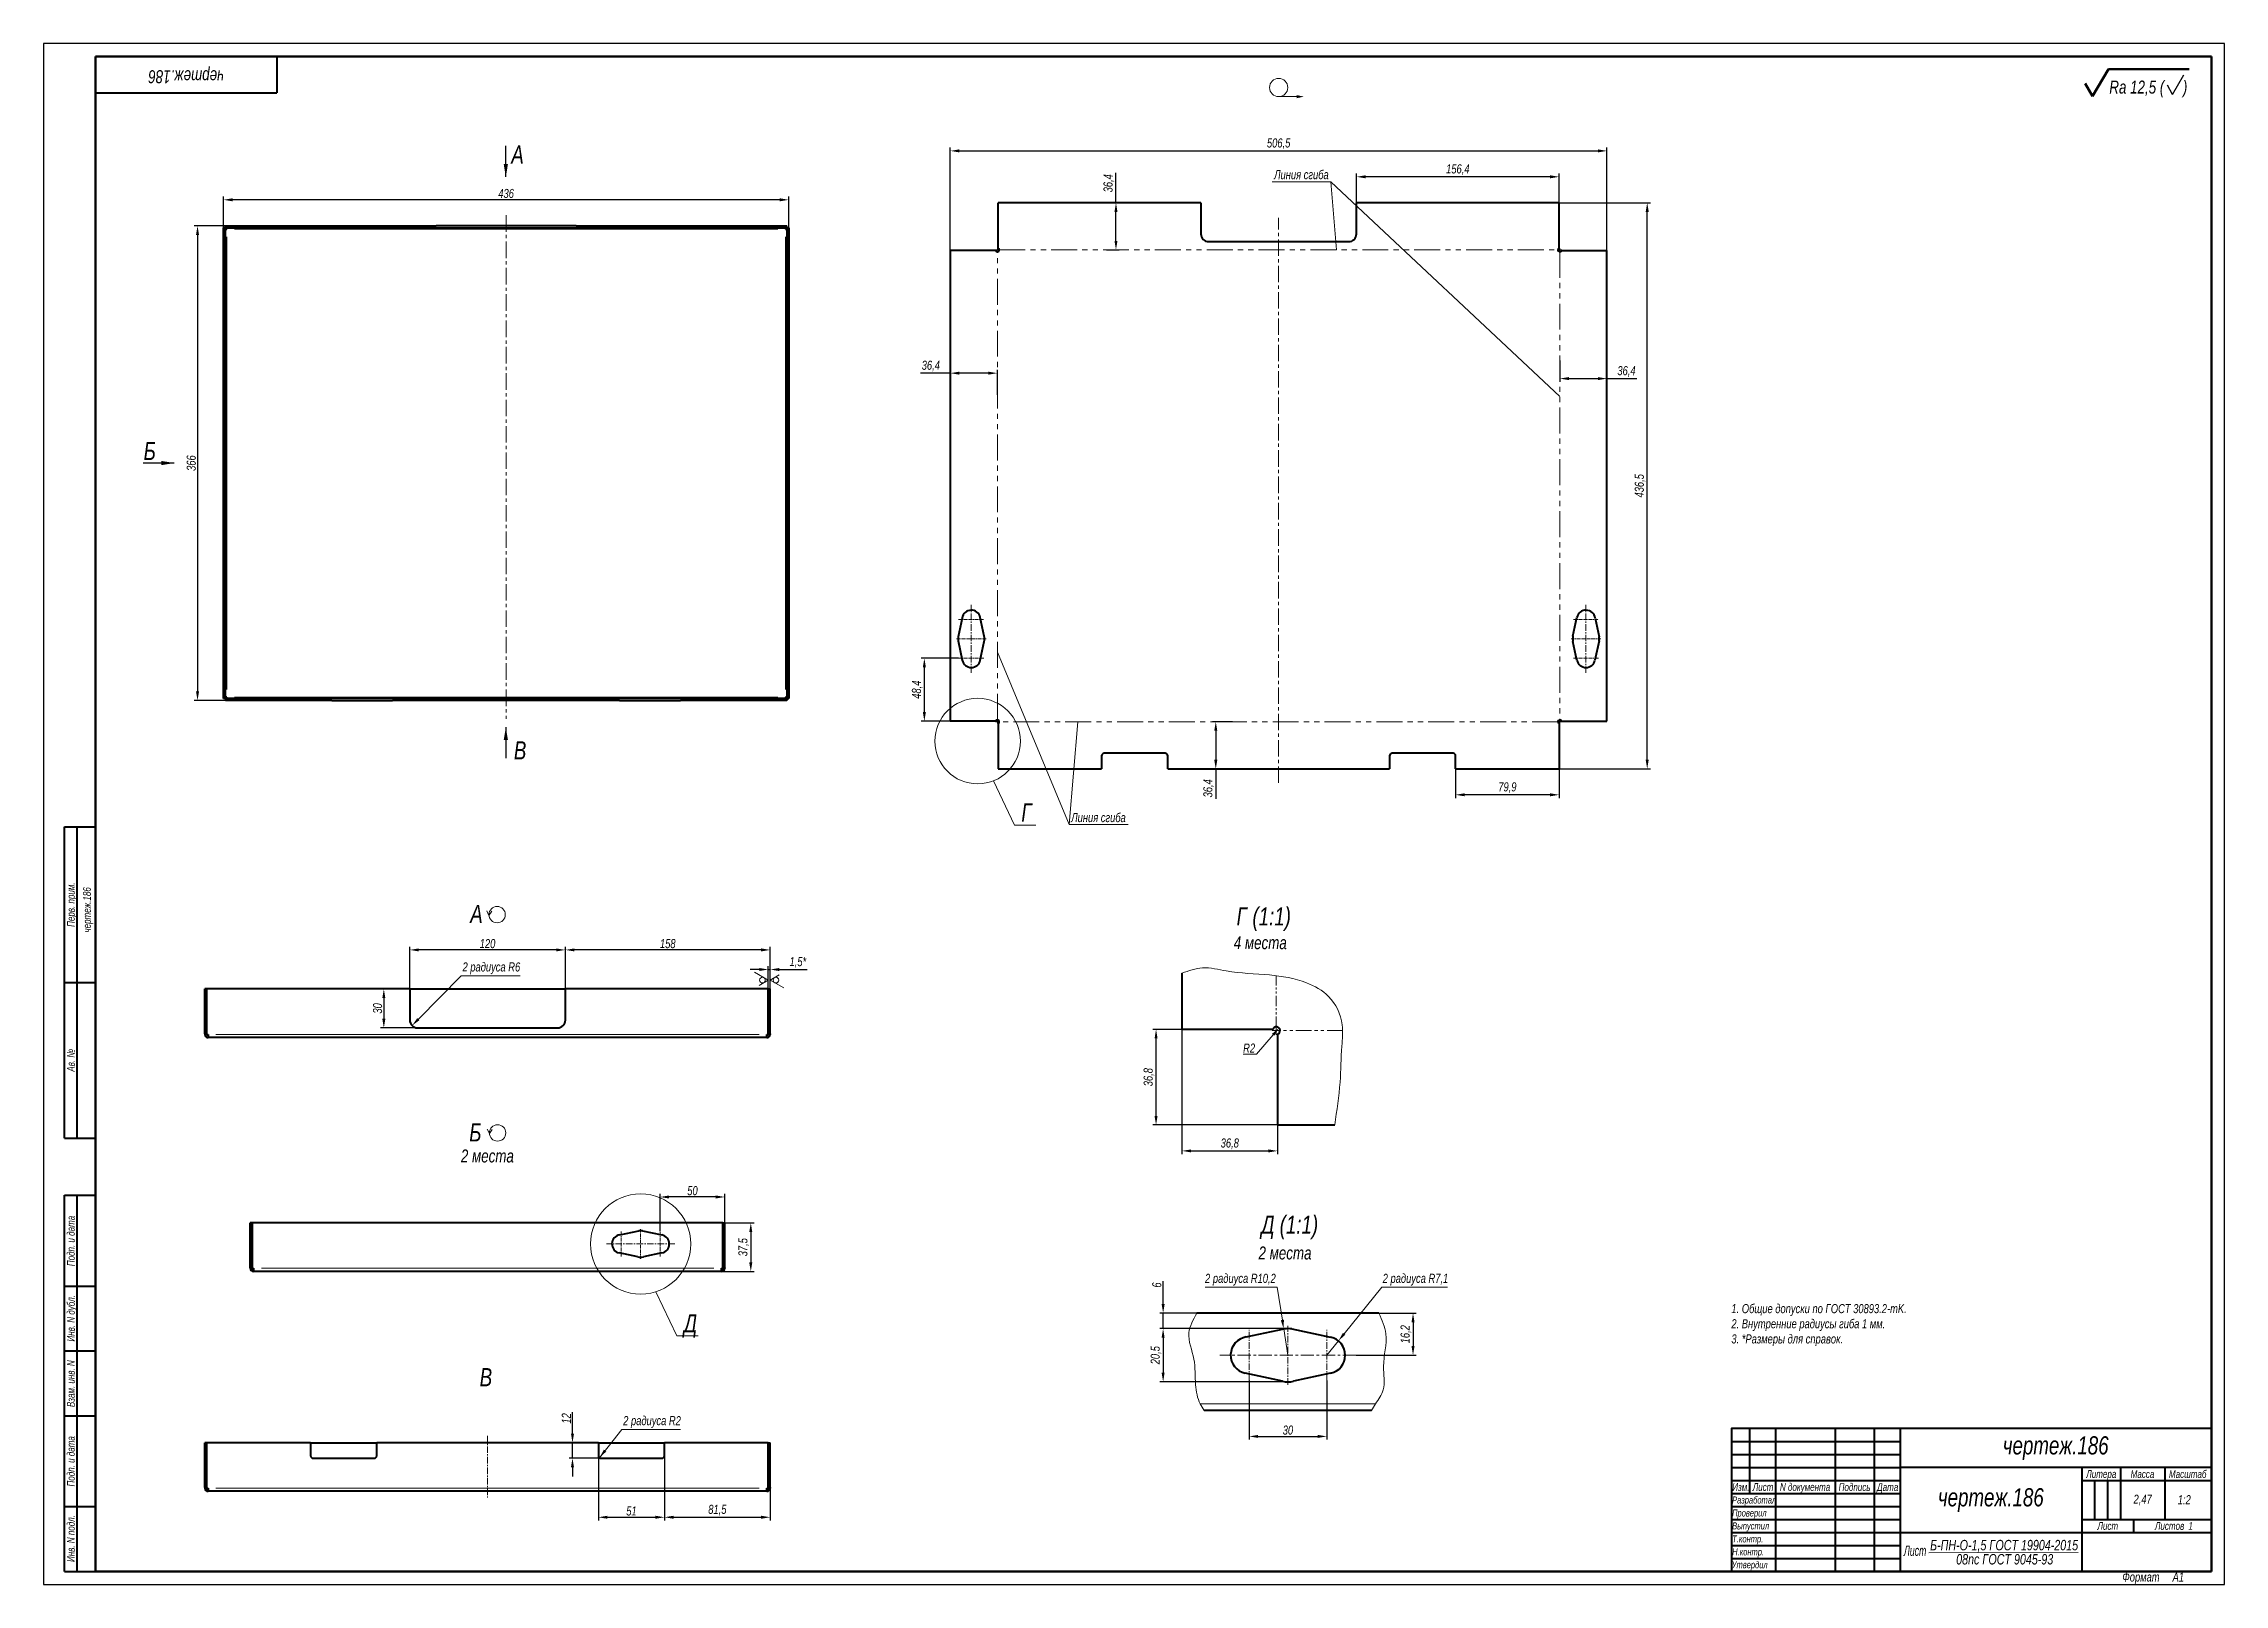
# Model space of a CAD drawing. Header units: millimetres. Extents: x 5086 to 15611, y -29841 to -24235.
# Drawn here: x 14770 to 15611, y -24829 to -24235 of the extents above; entities outside this region: 1.
import ezdxf

# ---------------------------------------------------------------- set-up
doc = ezdxf.new("R2010")
doc.units = ezdxf.units.MM
doc.linetypes.add('LT_04', pattern=[20, 10, -2, 2, -2, 2, -2])
doc.linetypes.add('LT_08', pattern=[10.16, 6.35, -1.27, 1.27, -1.27])
for name, color, linetype, lineweight in [('Layer_01', 3, 'Continuous', 13), ('Layer_02', 3, 'LT_04', 13), ('Layer_03', 7, 'Continuous', 40), ('Layer_05', 7, 'Continuous', 40), ('Layer_08', 1, 'Continuous', 15), ('Layer_09', 6, 'Continuous', 15), ('Layer_11', 6, 'Continuous', 15), ('Layer_13', 1, 'Continuous', 13), ('Layer_17', 7, 'Continuous', 50), ('Layer_18', 7, 'Continuous', 18), ('Layer_19', 7, 'Continuous', 50), ('Layer_20', 8, 'Continuous', 20)]:
    doc.layers.add(name, color=color, linetype=linetype, lineweight=lineweight)
doc.styles.add('Style_01', font='ARIALNI.TTF', dxfattribs={"width": 0.9, "height": 3.5})
doc.dimstyles.new('DimStyle_05', dxfattribs={"dimtxt": 3.5, "dimasz": 3.5, "dimexe": 1.25, "dimexo": 0, "dimtad": 1, "dimlfac": 2, "dimtxsty": 'Style_01', "dimcen": 2.5, "dimazin": 3, "dimtfac": 1, "dimtmove": 0, "dimatfit": 3})
doc.dimstyles.new('DimStyle_13', dxfattribs={"dimtxt": 3.5, "dimasz": 3.5, "dimexe": 1, "dimexo": 0, "dimtad": 1, "dimdec": 0, "dimlfac": 0.5, "dimtxsty": 'Style_01', "dimcen": 2.5, "dimclrd": 256, "dimclre": 256, "dimclrt": 256, "dimazin": 3, "dimtfac": 1, "dimtdec": 0, "dimtmove": 0, "dimatfit": 3, "dimlwd": 13, "dimlwe": 13})

msp = doc.modelspace()

# ---------------------------------------------------------------- texts
at = {"layer": 'Layer_01', "style": 'Style_01'}
for s, height, width, p in [('Rа 12,5 (     )', 5, 0.9, (15566.2094, -24254.1843)), ('А', 7, 0.9, (14949.9503, -24281.1952)), ('Б', 7, 0.9, (14808.1474, -24395.4706)), ('В', 7, 0.9, (14950.9245, -24510.9003)), ('А', 7, 0.9, (14934.1067, -24573.9596)), ('Г (1:1)', 7, 0.9, (15229.6421, -24574.914)), ('4 места', 5, 0.9, (15228.5639, -24584.0403)), ('Б', 7, 0.9, (14933.7214, -24658.19)), ('2 места', 5, 0.9, (14930.5025, -24666.2682)), ('Д (1:1)', 7, 0.9, (15239.1805, -24693.7405)), ('2 места', 5, 0.9, (15238.1023, -24703.6671)), ('В', 7, 0.9, (14937.7412, -24752.5617)), ('1:2', 3.5, 0.9, (15592.6207, -24798.0311)), ('Лист', 4, 0.735, (15486.969, -24817.9554))]:
    msp.add_text(s, height=height, dxfattribs=dict(at, width=width)).set_placement(p)
at = {"layer": 'Layer_01', "linetype": 'Continuous', "lineweight": 25, "style": 'Style_01', "width": 0.9}
msp.add_text('1', height=3, dxfattribs=at).set_placement((15596.7172, -24807.8943))
at = {"layer": 'Layer_01', "insert": (14824.58, -24246.9307), "char_height": 5, "width": 70, "attachment_point": 5, "rotation": 180, "style": 'Style_01'}
msp.add_mtext('чертеж.186', dxfattribs=at)
at = {"layer": 'Layer_01', "style": 'Style_01'}
for s, insert, char_height, width, attachment_point in [('Линия сгиба', (15265.1596, -24287.2387), 3.5, 195.138224, 9), ('Линия сгиба', (15186.9048, -24535.103), 3.5, 195.138224, 9), ('чертеж.186', (15545.54, -24776.399), 7, 120.079998, 5), ('чертеж.186', (15520.5234, -24796.4124), 7, 70.046667, 5), ('2,47', (15579.0624, -24796.4123), 3.5, 17.011333, 5), ('Б-ПН-О-1,5 ГОСТ 19904-2015 ', (15497.1015, -24811.7938), 4, 80.460368, 1), ('08пс ГОСТ 9045-93', (15507.1468, -24817.2487), 4, 80.460368, 1)]:
    msp.add_mtext(s, dxfattribs=dict(at, insert=insert, char_height=char_height, width=width, attachment_point=attachment_point))
at = {"layer": 'Layer_01', "char_height": 7, "attachment_point": 1, "style": 'Style_01'}
for s, insert in [('Г', (15146.6417, -24527.8518)), ('Д', (15016.4928, -24724.7996))]:
    msp.add_mtext(s, dxfattribs=dict(at, insert=insert))
at = {"layer": 'Layer_01', "insert": (14786.757, -24568.8935), "char_height": 3, "attachment_point": 5, "rotation": 90, "style": 'Style_01'}
msp.add_mtext('чертеж.186', dxfattribs=at)
at = {"layer": 'Layer_01', "insert": (15420.4567, -24737.0937), "char_height": 3.5, "attachment_point": 7, "style": 'Style_01'}
msp.add_mtext_dynamic_manual_height_columns('1. Общие допуски по ГОСТ 30893.2-mK.\\P2. Внутренние радиусы гиба 1 мм.\\P3. *Размеры для справок.', width=195.138224, gutter_width=17.5, heights=[-16.3174], dxfattribs=at)
at = {"layer": 'Layer_13', "ltscale": 0.5, "char_height": 3.5, "attachment_point": 5, "style": 'Style_01'}
for s, insert in [('2 радиуса R6', (14942.2563, -24591.409)), ('R2', (15234.472, -24622.1836)), ('2 радиуса R2', (15004.2115, -24766.3342))]:
    msp.add_mtext(s, dxfattribs=dict(at, insert=insert))

# ---------------------------------------------------------------- blocks, each defined once
blk = doc.blocks.new('Block_147')
at = {"layer": 'Layer_05', "linetype": 'Continuous'}
for p, q in [((6588.29, -24198.89), (6588.29, -24212.89)), ((6518.29, -24212.89), (6588.29, -24212.89)), ((6506.29, -24615.89), (6506.29, -24495.89)), ((6506.29, -24495.89), (6518.29, -24495.89)), ((6511.29, -24615.89), (6511.29, -24495.89)), ((6506.29, -24555.89), (6518.29, -24555.89)), ((6506.29, -24615.89), (6518.29, -24615.89)), ((6506.29, -24782.89), (6506.29, -24637.89)), ((6506.29, -24637.89), (6518.29, -24637.89)), ((6511.29, -24782.89), (6511.29, -24637.89)), ((6506.29, -24672.89), (6518.29, -24672.89)), ((6506.29, -24697.89), (6518.29, -24697.89)), ((6506.29, -24722.89), (6518.29, -24722.89)), ((7149.17, -24732.85), (7214.21, -24732.85)), ((7149.17, -24737.86), (7214.21, -24737.86)), ((7149.17, -24742.86), (7214.21, -24742.86)), ((7289.26, -24747.86), (7289.26, -24762.87)), ((7294.27, -24747.86), (7294.27, -24762.87)), ((6506.29, -24757.89), (6518.29, -24757.89)), ((7149.17, -24757.87), (7214.21, -24757.87)), ((7149.17, -24762.87), (7214.21, -24762.87)), ((7149.17, -24767.88), (7214.21, -24767.88)), ((7149.17, -24772.88), (7214.21, -24772.88)), ((6506.29, -24782.89), (6518.29, -24782.89)), ((7149.17, -24777.88), (7214.21, -24777.88))]:
    blk.add_line(p, q, dxfattribs=at)
for points in [[(7334.29, -24727.85), (7149.17, -24727.85), (7149.17, -24782.89)], [(7156.17, -24727.85), (7156.17, -24752.87)], [(7166.18, -24727.85), (7166.18, -24782.89)], [(7189.2, -24727.85), (7189.2, -24782.89)], [(7204.21, -24727.85), (7204.21, -24782.89)], [(7214.21, -24727.85), (7214.21, -24782.89)], [(7149.17, -24747.86), (7214.21, -24747.86)], [(7334.29, -24742.86), (7214.21, -24742.86)], [(7284.26, -24742.86), (7284.26, -24782.89)], [(7284.26, -24747.86), (7334.29, -24747.86)], [(7299.27, -24742.86), (7299.27, -24762.87)], [(7316.28, -24742.86), (7316.28, -24762.87)], [(7316.28, -24742.86), (7316.28, -24762.87)], [(7149.17, -24752.87), (7214.21, -24752.87)], [(7284.26, -24762.87), (7334.29, -24762.87)], [(7304.27, -24762.87), (7304.27, -24767.88)], [(7214.21, -24767.88), (7334.29, -24767.88)]]:
    blk.add_lwpolyline(points, dxfattribs=at)
at = {"layer": 'Layer_17', "lineweight": 25}
for p, q in [((6498.29, -24193.89), (6498.29, -24787.89)), ((7339.29, -24193.89), (6498.29, -24193.89)), ((7339.29, -24787.89), (7339.29, -24193.89)), ((6498.29, -24787.89), (7339.29, -24787.89))]:
    blk.add_line(p, q, dxfattribs=at)
at = {"layer": 'Layer_17'}
for p, q in [((6518.29, -24198.89), (6518.29, -24782.89)), ((7334.29, -24198.89), (6518.29, -24198.89)), ((7334.29, -24782.89), (7334.29, -24198.89)), ((6518.29, -24782.89), (7334.29, -24782.89))]:
    blk.add_line(p, q, dxfattribs=at)
at = {"layer": 'Layer_05', "linetype": 'Continuous', "lineweight": 25, "style": 'Style_01', "width": 0.9}
for s, p in [('Перв. прим.', (6510.29, -24534.41)), ('Ав. №', (6510.29, -24590.22)), ('Подп. и дата', (6510.29, -24665.21)), ('Инв. N дубл.', (6510.3, -24694.27)), ('Взам. инв. N', (6510.29, -24719.53)), ('Подп. и дата', (6510.29, -24750.15)), ('Инв. N подл.', (6510.29, -24779.26))]:
    blk.add_text(s, height=3, rotation=90, dxfattribs=at).set_placement(p)
at = {"layer": 'Layer_05', "linetype": 'Continuous', "style": 'Style_01', "width": 0.9}
for s, height, p in [('Изм.', 3, (7149.52, -24751.86)), ('Лист', 3, (7157.4, -24751.85)), ('N документа', 3, (7167.9, -24751.85)), ('Подпись', 3, (7190.55, -24751.87)), ('Дата', 3, (7205.34, -24751.87)), ('Литера', 3, (7286.03, -24746.83)), ('Масса', 3, (7303.16, -24746.86)), ('Масштаб', 3, (7317.93, -24746.86)), ('Разработал', 2.7, (7149.44, -24756.71)), ('Проверил', 2.7, (7149.45, -24761.71)), ('Выпустил', 2.7, (7149.46, -24766.7)), ('Лист ', 3, (7290.35, -24766.85)), ('Листов ', 3, (7312.51, -24766.85)), ('Н.контр.', 2.7, (7149.48, -24776.72)), ('Т.контр.', 2.7, (7149.48, -24771.71)), ('Утвердил', 2.7, (7149.31, -24781.66))]:
    blk.add_text(s, height=height, dxfattribs=at).set_placement(p)
at = {"layer": 'Layer_05', "linetype": 'Continuous', "insert": (7299.94, -24783.29), "char_height": 3.5, "width": 32.9515, "attachment_point": 1, "style": 'Style_01'}
blk.add_mtext('Формат     А1', dxfattribs=at)
blk = doc.blocks.new('*D691')
at = {"layer": 'Defpoints', "color": 0, "ltscale": 0.5, "transparency": 16777216}
for p in [(14842.49, -24305.15), (14828.94, -24488.15), (14842.42, -24488.15)]:
    blk.add_point(p, dxfattribs=at)
at = {"layer": 'Layer_13', "color": 0, "lineweight": -2, "ltscale": 0.5, "transparency": 16777216}
for p, q in [((14842.49, -24305.15), (14827.69, -24305.15)), ((14828.94, -24308.65), (14828.94, -24484.65)), ((14842.42, -24488.15), (14827.69, -24488.15))]:
    blk.add_line(p, q, dxfattribs=at)
at = {"layer": 'Layer_13', "color": 0, "ltscale": 0.5, "transparency": 16777216}
for points in [[(14828.35, -24308.65), (14829.52, -24308.65), (14828.94, -24305.15)], [(14828.35, -24484.65), (14829.52, -24484.65), (14828.94, -24488.15)]]:
    blk.add_solid(points, dxfattribs=at)
at = {"layer": 'Layer_13', "color": 0, "ltscale": 0.5, "transparency": 16777216, "insert": (14826.52, -24396.65), "char_height": 3.5, "attachment_point": 5, "rotation": 90, "style": 'Style_01'}
blk.add_mtext('366', dxfattribs=at)
blk = doc.blocks.new('*D692')
at = {"layer": 'Defpoints', "color": 0, "ltscale": 0.5, "transparency": 16777216}
for p in [(14838.94, -24295.15), (14838.94, -24311.69), (15056.94, -24309.77)]:
    blk.add_point(p, dxfattribs=at)
at = {"layer": 'Layer_13', "color": 0, "lineweight": -2, "ltscale": 0.5, "transparency": 16777216}
for p, q in [((14838.94, -24311.69), (14838.94, -24293.9)), ((15053.44, -24295.15), (14842.44, -24295.15)), ((15056.94, -24309.77), (15056.94, -24293.9))]:
    blk.add_line(p, q, dxfattribs=at)
at = {"layer": 'Layer_13', "color": 0, "ltscale": 0.5, "transparency": 16777216}
for points in [[(14842.44, -24294.56), (14842.44, -24295.73), (14838.94, -24295.15)], [(15053.44, -24294.56), (15053.44, -24295.73), (15056.94, -24295.15)]]:
    blk.add_solid(points, dxfattribs=at)
at = {"layer": 'Layer_13', "color": 0, "ltscale": 0.5, "transparency": 16777216, "insert": (14947.94, -24292.73), "char_height": 3.5, "attachment_point": 5, "style": 'Style_01'}
blk.add_mtext('436', dxfattribs=at)
blk = doc.blocks.new('*D693')
at = {"layer": 'Defpoints', "color": 0, "ltscale": 0.5, "transparency": 16777216}
for p in [(15208.59, -24614.97), (15245.44, -24651.82), (15245.44, -24661.82)]:
    blk.add_point(p, dxfattribs=at)
at = {"layer": 'Layer_13', "color": 0, "lineweight": -2, "ltscale": 0.5, "transparency": 16777216}
for p, q in [((15208.59, -24614.97), (15208.59, -24663.07)), ((15245.44, -24651.82), (15245.44, -24663.07)), ((15212.09, -24661.82), (15241.94, -24661.82))]:
    blk.add_line(p, q, dxfattribs=at)
at = {"layer": 'Layer_13', "color": 0, "ltscale": 0.5, "transparency": 16777216}
for points in [[(15212.09, -24661.24), (15212.09, -24662.4), (15208.59, -24661.82)], [(15241.94, -24661.24), (15241.94, -24662.4), (15245.44, -24661.82)]]:
    blk.add_solid(points, dxfattribs=at)
at = {"layer": 'Layer_13', "color": 0, "ltscale": 0.5, "transparency": 16777216, "insert": (15227.02, -24659.08), "char_height": 3.5, "attachment_point": 5, "style": 'Style_01'}
blk.add_mtext('36,8', dxfattribs=at)
blk = doc.blocks.new('*D694')
at = {"layer": 'Defpoints', "color": 0, "ltscale": 0.5, "transparency": 16777216}
for p in [(15198.59, -24614.97), (15208.59, -24614.97), (15245.44, -24651.82)]:
    blk.add_point(p, dxfattribs=at)
at = {"layer": 'Layer_13', "color": 0, "lineweight": -2, "ltscale": 0.5, "transparency": 16777216}
for p, q in [((15208.59, -24614.97), (15197.34, -24614.97)), ((15198.59, -24648.32), (15198.59, -24618.47)), ((15245.44, -24651.82), (15197.34, -24651.82))]:
    blk.add_line(p, q, dxfattribs=at)
at = {"layer": 'Layer_13', "color": 0, "ltscale": 0.5, "transparency": 16777216}
for points in [[(15198.01, -24618.47), (15199.17, -24618.47), (15198.59, -24614.97)], [(15198.01, -24648.32), (15199.17, -24648.32), (15198.59, -24651.82)]]:
    blk.add_solid(points, dxfattribs=at)
at = {"layer": 'Layer_13', "color": 0, "ltscale": 0.5, "transparency": 16777216, "insert": (15195.86, -24633.39), "char_height": 3.5, "attachment_point": 5, "rotation": 90, "style": 'Style_01'}
blk.add_mtext('36,8', dxfattribs=at)
blk = doc.blocks.new('*D695')
at = {"layer": 'Defpoints', "color": 0, "ltscale": 0.5, "transparency": 16777216}
for p in [(15314.68, -24296.28), (15388, -24296.28), (15326.48, -24514.53)]:
    blk.add_point(p, dxfattribs=at)
at = {"layer": 'Layer_13', "color": 0, "lineweight": -2, "ltscale": 0.5, "transparency": 16777216}
for p, q in [((15314.68, -24296.28), (15389.25, -24296.28)), ((15388, -24511.03), (15388, -24299.78)), ((15326.48, -24514.53), (15389.25, -24514.53))]:
    blk.add_line(p, q, dxfattribs=at)
at = {"layer": 'Layer_13', "color": 0, "ltscale": 0.5, "transparency": 16777216}
for points in [[(15387.41, -24299.78), (15388.58, -24299.78), (15388, -24296.28)], [(15387.41, -24511.03), (15388.58, -24511.03), (15388, -24514.53)]]:
    blk.add_solid(points, dxfattribs=at)
at = {"layer": 'Layer_13', "color": 0, "ltscale": 0.5, "transparency": 16777216, "insert": (15385.26, -24405.4), "char_height": 3.5, "attachment_point": 5, "rotation": 90, "style": 'Style_01'}
blk.add_mtext('436,5', dxfattribs=at)
blk = doc.blocks.new('*D696')
at = {"layer": 'Defpoints', "color": 0, "ltscale": 0.5, "transparency": 16777216}
for p in [(15372.48, -24276.28), (15372.48, -24379.07), (15119.23, -24381.17)]:
    blk.add_point(p, dxfattribs=at)
at = {"layer": 'Layer_13', "color": 0, "lineweight": -2, "ltscale": 0.5, "transparency": 16777216}
for p, q in [((15119.23, -24381.17), (15119.23, -24275.03)), ((15122.73, -24276.28), (15368.98, -24276.28)), ((15372.48, -24379.07), (15372.48, -24275.03))]:
    blk.add_line(p, q, dxfattribs=at)
at = {"layer": 'Layer_13', "color": 0, "ltscale": 0.5, "transparency": 16777216}
for points in [[(15122.73, -24275.69), (15122.73, -24276.86), (15119.23, -24276.28)], [(15368.98, -24275.69), (15368.98, -24276.86), (15372.48, -24276.28)]]:
    blk.add_solid(points, dxfattribs=at)
at = {"layer": 'Layer_13', "color": 0, "ltscale": 0.5, "transparency": 16777216, "insert": (15245.86, -24273.54), "char_height": 3.5, "attachment_point": 5, "style": 'Style_01'}
blk.add_mtext('506,5', dxfattribs=at)
blk = doc.blocks.new('*D697')
at = {"layer": 'Defpoints', "color": 0, "ltscale": 0.5, "transparency": 16777216}
for p in [(15109.23, -24471.9), (15122.45, -24471.9), (15127.98, -24496.1)]:
    blk.add_point(p, dxfattribs=at)
at = {"layer": 'Layer_13', "color": 0, "lineweight": -2, "ltscale": 0.5, "transparency": 16777216}
for p, q in [((15122.45, -24471.9), (15107.98, -24471.9)), ((15109.23, -24492.6), (15109.23, -24475.4)), ((15127.98, -24496.1), (15107.98, -24496.1))]:
    blk.add_line(p, q, dxfattribs=at)
at = {"layer": 'Layer_13', "color": 0, "ltscale": 0.5, "transparency": 16777216}
for points in [[(15108.65, -24475.4), (15109.82, -24475.4), (15109.23, -24471.9)], [(15108.65, -24492.6), (15109.82, -24492.6), (15109.23, -24496.1)]]:
    blk.add_solid(points, dxfattribs=at)
at = {"layer": 'Layer_13', "color": 0, "ltscale": 0.5, "transparency": 16777216, "insert": (15106.5, -24484), "char_height": 3.5, "attachment_point": 5, "rotation": 90, "style": 'Style_01'}
blk.add_mtext('48,4', dxfattribs=at)
blk = doc.blocks.new('*D698')
at = {"layer": 'Defpoints', "color": 0, "ltscale": 0.5, "transparency": 16777216}
for p in [(15314.11, -24514.53), (15354.06, -24514.53), (15314.11, -24524.53)]:
    blk.add_point(p, dxfattribs=at)
at = {"layer": 'Layer_13', "color": 0, "lineweight": -2, "ltscale": 0.5, "transparency": 16777216}
for p, q in [((15314.11, -24514.53), (15314.11, -24525.78)), ((15354.06, -24514.53), (15354.06, -24525.78)), ((15350.56, -24524.53), (15317.61, -24524.53))]:
    blk.add_line(p, q, dxfattribs=at)
at = {"layer": 'Layer_13', "color": 0, "ltscale": 0.5, "transparency": 16777216}
for points in [[(15317.61, -24523.94), (15317.61, -24525.11), (15314.11, -24524.53)], [(15350.56, -24523.94), (15350.56, -24525.11), (15354.06, -24524.53)]]:
    blk.add_solid(points, dxfattribs=at)
at = {"layer": 'Layer_13', "color": 0, "ltscale": 0.5, "transparency": 16777216, "insert": (15334.08, -24521.79), "char_height": 3.5, "attachment_point": 5, "style": 'Style_01'}
blk.add_mtext('79,9', dxfattribs=at)
blk = doc.blocks.new('*D699')
at = {"layer": 'Defpoints', "color": 0, "ltscale": 0.5, "transparency": 16777216}
for p in [(15275.86, -24286.28), (15275.86, -24302.28), (15354.06, -24305.03)]:
    blk.add_point(p, dxfattribs=at)
at = {"layer": 'Layer_13', "color": 0, "lineweight": -2, "ltscale": 0.5, "transparency": 16777216}
for p, q in [((15275.86, -24302.28), (15275.86, -24285.03)), ((15350.56, -24286.28), (15279.36, -24286.28)), ((15354.06, -24305.03), (15354.06, -24285.03))]:
    blk.add_line(p, q, dxfattribs=at)
at = {"layer": 'Layer_13', "color": 0, "ltscale": 0.5, "transparency": 16777216}
for points in [[(15279.36, -24285.69), (15279.36, -24286.86), (15275.86, -24286.28)], [(15350.56, -24285.69), (15350.56, -24286.86), (15354.06, -24286.28)]]:
    blk.add_solid(points, dxfattribs=at)
at = {"layer": 'Layer_13', "color": 0, "ltscale": 0.5, "transparency": 16777216, "insert": (15314.96, -24283.54), "char_height": 3.5, "attachment_point": 5, "style": 'Style_01'}
blk.add_mtext('156,4', dxfattribs=at)
blk = doc.blocks.new('*D700')
at = {"layer": 'Defpoints', "color": 0, "ltscale": 0.5, "transparency": 16777216}
for p in [(15119.23, -24361.98), (15137.42, -24370.38), (15119.23, -24403.8)]:
    blk.add_point(p, dxfattribs=at)
at = {"layer": 'Layer_13', "color": 0, "lineweight": -2, "ltscale": 0.5, "transparency": 16777216}
for p, q in [((15119.23, -24361.98), (15107.7, -24361.98)), ((15119.23, -24403.8), (15119.23, -24360.73)), ((15133.92, -24361.98), (15122.73, -24361.98)), ((15137.42, -24370.38), (15137.42, -24360.73))]:
    blk.add_line(p, q, dxfattribs=at)
at = {"layer": 'Layer_13', "color": 0, "ltscale": 0.5, "transparency": 16777216}
for points in [[(15122.73, -24361.39), (15122.73, -24362.56), (15119.23, -24361.98)], [(15133.92, -24361.39), (15133.92, -24362.56), (15137.42, -24361.98)]]:
    blk.add_solid(points, dxfattribs=at)
at = {"layer": 'Layer_13', "color": 0, "ltscale": 0.5, "transparency": 16777216, "insert": (15111.72, -24359.24), "char_height": 3.5, "attachment_point": 5, "style": 'Style_01'}
blk.add_mtext('36,4', dxfattribs=at)
blk = doc.blocks.new('*D701')
at = {"layer": 'Defpoints', "color": 0, "ltscale": 0.5, "transparency": 16777216}
for p in [(15354.29, -24357.15), (15372.48, -24356.81), (15354.29, -24364.07)]:
    blk.add_point(p, dxfattribs=at)
at = {"layer": 'Layer_13', "color": 0, "lineweight": -2, "ltscale": 0.5, "transparency": 16777216}
for p, q in [((15354.29, -24357.15), (15354.29, -24365.32)), ((15372.48, -24356.81), (15372.48, -24365.32)), ((15357.79, -24364.07), (15368.98, -24364.07)), ((15372.48, -24364.07), (15384.01, -24364.07))]:
    blk.add_line(p, q, dxfattribs=at)
at = {"layer": 'Layer_13', "color": 0, "ltscale": 0.5, "transparency": 16777216}
for points in [[(15357.79, -24363.49), (15357.79, -24364.65), (15354.29, -24364.07)], [(15368.98, -24363.49), (15368.98, -24364.65), (15372.48, -24364.07)]]:
    blk.add_solid(points, dxfattribs=at)
at = {"layer": 'Layer_13', "color": 0, "ltscale": 0.5, "transparency": 16777216, "insert": (15380, -24361.33), "char_height": 3.5, "attachment_point": 5, "style": 'Style_01'}
blk.add_mtext('36,4', dxfattribs=at)
blk = doc.blocks.new('*D702')
at = {"layer": 'Defpoints', "color": 0, "ltscale": 0.5, "transparency": 16777216}
for p in [(15228.1, -24496.34), (15221.62, -24514.53), (15254.33, -24514.53)]:
    blk.add_point(p, dxfattribs=at)
at = {"layer": 'Layer_13', "color": 0, "lineweight": -2, "ltscale": 0.5, "transparency": 16777216}
for p, q in [((15228.1, -24496.34), (15220.37, -24496.34)), ((15221.62, -24499.84), (15221.62, -24511.03)), ((15254.33, -24514.53), (15220.37, -24514.53)), ((15221.62, -24514.53), (15221.62, -24526.05))]:
    blk.add_line(p, q, dxfattribs=at)
at = {"layer": 'Layer_13', "color": 0, "ltscale": 0.5, "transparency": 16777216}
for points in [[(15221.03, -24499.84), (15222.2, -24499.84), (15221.62, -24496.34)], [(15221.03, -24511.03), (15222.2, -24511.03), (15221.62, -24514.53)]]:
    blk.add_solid(points, dxfattribs=at)
at = {"layer": 'Layer_13', "color": 0, "ltscale": 0.5, "transparency": 16777216, "insert": (15218.88, -24522.04), "char_height": 3.5, "attachment_point": 5, "rotation": 90, "style": 'Style_01'}
blk.add_mtext('36,4', dxfattribs=at)
blk = doc.blocks.new('*D703')
at = {"layer": 'Defpoints', "color": 0, "ltscale": 0.5, "transparency": 16777216}
for p in [(15171.48, -24296.28), (15179.5, -24314.46), (15183.13, -24314.46)]:
    blk.add_point(p, dxfattribs=at)
at = {"layer": 'Layer_13', "color": 0, "lineweight": -2, "ltscale": 0.5, "transparency": 16777216}
for p, q in [((15183.13, -24296.28), (15183.13, -24284.75)), ((15171.48, -24296.28), (15184.38, -24296.28)), ((15183.13, -24310.96), (15183.13, -24299.78)), ((15179.5, -24314.46), (15184.38, -24314.46))]:
    blk.add_line(p, q, dxfattribs=at)
at = {"layer": 'Layer_13', "color": 0, "ltscale": 0.5, "transparency": 16777216}
for points in [[(15182.54, -24299.78), (15183.71, -24299.78), (15183.13, -24296.28)], [(15182.54, -24310.96), (15183.71, -24310.96), (15183.13, -24314.46)]]:
    blk.add_solid(points, dxfattribs=at)
at = {"layer": 'Layer_13', "color": 0, "ltscale": 0.5, "transparency": 16777216, "insert": (15180.39, -24288.76), "char_height": 3.5, "attachment_point": 5, "rotation": 90, "style": 'Style_01'}
blk.add_mtext('36,4', dxfattribs=at)
blk = doc.blocks.new('*D704')
at = {"layer": 'Defpoints', "color": 0, "ltscale": 0.5, "transparency": 16777216}
for p in [(15007.3, -24679.58), (15032.3, -24690.85), (15007.3, -24692.79)]:
    blk.add_point(p, dxfattribs=at)
at = {"layer": 'Layer_13', "color": 0, "lineweight": -2, "ltscale": 0.5, "transparency": 16777216}
for p, q in [((15007.3, -24692.79), (15007.3, -24678.33)), ((15028.8, -24679.58), (15010.8, -24679.58)), ((15032.3, -24690.85), (15032.3, -24678.33))]:
    blk.add_line(p, q, dxfattribs=at)
at = {"layer": 'Layer_13', "color": 0, "ltscale": 0.5, "transparency": 16777216}
for points in [[(15010.8, -24679), (15010.8, -24680.17), (15007.3, -24679.58)], [(15028.8, -24679), (15028.8, -24680.17), (15032.3, -24679.58)]]:
    blk.add_solid(points, dxfattribs=at)
at = {"layer": 'Layer_13', "color": 0, "ltscale": 0.5, "transparency": 16777216, "insert": (15019.8, -24677.17), "char_height": 3.5, "attachment_point": 5, "style": 'Style_01'}
blk.add_mtext('50', dxfattribs=at)
blk = doc.blocks.new('*D705')
at = {"layer": 'Defpoints', "color": 0, "ltscale": 0.5, "transparency": 16777216}
for p in [(15028.93, -24689.58), (15029.28, -24708.33), (15042.3, -24708.33)]:
    blk.add_point(p, dxfattribs=at)
at = {"layer": 'Layer_13', "color": 0, "lineweight": -2, "ltscale": 0.5, "transparency": 16777216}
for p, q in [((15028.93, -24689.58), (15043.55, -24689.58)), ((15042.3, -24693.08), (15042.3, -24704.83)), ((15029.28, -24708.33), (15043.55, -24708.33))]:
    blk.add_line(p, q, dxfattribs=at)
at = {"layer": 'Layer_13', "color": 0, "ltscale": 0.5, "transparency": 16777216}
for points in [[(15041.71, -24693.08), (15042.88, -24693.08), (15042.3, -24689.58)], [(15041.71, -24704.83), (15042.88, -24704.83), (15042.3, -24708.33)]]:
    blk.add_solid(points, dxfattribs=at)
at = {"layer": 'Layer_13', "color": 0, "ltscale": 0.5, "transparency": 16777216, "insert": (15039.56, -24698.96), "char_height": 3.5, "attachment_point": 5, "rotation": 90, "style": 'Style_01'}
blk.add_mtext('37,5', dxfattribs=at)
blk = doc.blocks.new('*D706')
at = {"layer": 'Defpoints', "color": 0, "ltscale": 0.5, "transparency": 16777216}
for p in [(15234.44, -24750.34), (15264.44, -24750.32), (15264.44, -24771.89)]:
    blk.add_point(p, dxfattribs=at)
at = {"layer": 'Layer_13', "color": 0, "lineweight": -2, "ltscale": 0.5, "transparency": 16777216}
for p, q in [((15234.44, -24750.34), (15234.44, -24773.14)), ((15264.44, -24750.32), (15264.44, -24773.14)), ((15237.94, -24771.89), (15260.94, -24771.89))]:
    blk.add_line(p, q, dxfattribs=at)
at = {"layer": 'Layer_13', "color": 0, "ltscale": 0.5, "transparency": 16777216}
for points in [[(15237.94, -24771.31), (15237.94, -24772.47), (15234.44, -24771.89)], [(15260.94, -24771.31), (15260.94, -24772.47), (15264.44, -24771.89)]]:
    blk.add_solid(points, dxfattribs=at)
at = {"layer": 'Layer_13', "color": 0, "ltscale": 0.5, "transparency": 16777216, "insert": (15249.44, -24769.48), "char_height": 3.5, "attachment_point": 5, "style": 'Style_01'}
blk.add_mtext('30', dxfattribs=at)
blk = doc.blocks.new('*D707')
at = {"layer": 'Defpoints', "color": 0, "ltscale": 0.5, "transparency": 16777216}
for p in [(15247.84, -24730.47), (15249.44, -24740.59)]:
    blk.add_point(p, dxfattribs=at)
at = {"layer": 'Layer_13', "linetype": 'Continuous', "lineweight": 13, "ltscale": 0.5, "transparency": 16777216}
for p, q in [((15217.58, -24714.39), (15245.29, -24714.39)), ((15245.29, -24714.39), (15247.29, -24727.01)), ((15249.44, -24740.59), (15247.84, -24730.47))]:
    blk.add_line(p, q, dxfattribs=at)
blk.add_arc((15249.44, -24740.59), 10.25, 98.11585, 104.60401, dxfattribs=at)
at = {"layer": 'Layer_13', "ltscale": 0.5, "transparency": 16777216}
blk.add_solid([(15247.87, -24726.92), (15246.71, -24727.1), (15247.84, -24730.47)], dxfattribs=at)
at = {"layer": 'Layer_13', "ltscale": 0.5, "transparency": 16777216, "insert": (15231.12, -24711.47), "char_height": 3.5, "attachment_point": 5, "style": 'Style_01'}
blk.add_mtext('2 радиуса R10,2', dxfattribs=at)
blk = doc.blocks.new('*D708')
at = {"layer": 'Defpoints', "color": 0, "ltscale": 0.5, "transparency": 16777216}
for p in [(15249.44, -24730.34), (15201.31, -24750.84), (15249.44, -24750.84)]:
    blk.add_point(p, dxfattribs=at)
at = {"layer": 'Layer_13', "color": 0, "lineweight": -2, "ltscale": 0.5, "transparency": 16777216}
for p, q in [((15249.44, -24730.34), (15200.06, -24730.34)), ((15201.31, -24733.84), (15201.31, -24747.34)), ((15249.44, -24750.84), (15200.06, -24750.84))]:
    blk.add_line(p, q, dxfattribs=at)
at = {"layer": 'Layer_13', "color": 0, "ltscale": 0.5, "transparency": 16777216}
for points in [[(15200.73, -24733.84), (15201.89, -24733.84), (15201.31, -24730.34)], [(15200.73, -24747.34), (15201.89, -24747.34), (15201.31, -24750.84)]]:
    blk.add_solid(points, dxfattribs=at)
at = {"layer": 'Layer_13', "color": 0, "ltscale": 0.5, "transparency": 16777216, "insert": (15198.57, -24740.59), "char_height": 3.5, "attachment_point": 5, "rotation": 90, "style": 'Style_01'}
blk.add_mtext('20,5', dxfattribs=at)
blk = doc.blocks.new('*D709')
at = {"layer": 'Defpoints', "color": 0, "ltscale": 0.5, "transparency": 16777216}
for p in [(15264.44, -24740.59), (15268.91, -24735.07)]:
    blk.add_point(p, dxfattribs=at)
at = {"layer": 'Layer_13', "linetype": 'Continuous', "lineweight": 13, "ltscale": 0.5, "transparency": 16777216}
for p, q in [((15285.61, -24714.39), (15271.11, -24732.35)), ((15311.02, -24714.39), (15285.61, -24714.39)), ((15264.44, -24740.59), (15268.91, -24735.07))]:
    blk.add_line(p, q, dxfattribs=at)
at = {"layer": 'Layer_13', "ltscale": 0.5, "transparency": 16777216}
blk.add_solid([(15270.65, -24731.98), (15271.56, -24732.71), (15268.91, -24735.07)], dxfattribs=at)
at = {"layer": 'Layer_13', "ltscale": 0.5, "transparency": 16777216, "insert": (15298.63, -24711.47), "char_height": 3.5, "attachment_point": 5, "style": 'Style_01'}
blk.add_mtext('2 радиуса R7,1', dxfattribs=at)
blk = doc.blocks.new('*D710')
at = {"layer": 'Defpoints', "color": 0, "ltscale": 0.5, "transparency": 16777216}
for p in [(14970.78, -24584.33), (14970.78, -24603.37), (15049.78, -24603.19)]:
    blk.add_point(p, dxfattribs=at)
at = {"layer": 'Layer_13', "color": 0, "lineweight": -2, "ltscale": 0.5, "transparency": 16777216}
for p, q in [((14970.78, -24603.37), (14970.78, -24583.08)), ((15046.28, -24584.33), (14974.28, -24584.33)), ((15049.78, -24603.19), (15049.78, -24583.08))]:
    blk.add_line(p, q, dxfattribs=at)
at = {"layer": 'Layer_13', "color": 0, "ltscale": 0.5, "transparency": 16777216}
for points in [[(14974.28, -24583.75), (14974.28, -24584.91), (14970.78, -24584.33)], [(15046.28, -24583.75), (15046.28, -24584.91), (15049.78, -24584.33)]]:
    blk.add_solid(points, dxfattribs=at)
at = {"layer": 'Layer_13', "color": 0, "ltscale": 0.5, "transparency": 16777216, "insert": (15010.28, -24581.92), "char_height": 3.5, "attachment_point": 5, "style": 'Style_01'}
blk.add_mtext('158', dxfattribs=at)
blk = doc.blocks.new('*D711')
at = {"layer": 'Defpoints', "color": 0, "ltscale": 0.5, "transparency": 16777216}
for p in [(14910.78, -24584.33), (14910.78, -24605.38), (14970.78, -24603.37)]:
    blk.add_point(p, dxfattribs=at)
at = {"layer": 'Layer_13', "color": 0, "lineweight": -2, "ltscale": 0.5, "transparency": 16777216}
for p, q in [((14910.78, -24605.38), (14910.78, -24583.08)), ((14967.28, -24584.33), (14914.28, -24584.33)), ((14970.78, -24603.37), (14970.78, -24583.08))]:
    blk.add_line(p, q, dxfattribs=at)
at = {"layer": 'Layer_13', "color": 0, "ltscale": 0.5, "transparency": 16777216}
for points in [[(14914.28, -24583.75), (14914.28, -24584.91), (14910.78, -24584.33)], [(14967.28, -24583.75), (14967.28, -24584.91), (14970.78, -24584.33)]]:
    blk.add_solid(points, dxfattribs=at)
at = {"layer": 'Layer_13', "color": 0, "ltscale": 0.5, "transparency": 16777216, "insert": (14940.78, -24581.92), "char_height": 3.5, "attachment_point": 5, "style": 'Style_01'}
blk.add_mtext('120', dxfattribs=at)
blk = doc.blocks.new('*D712')
at = {"layer": 'Defpoints', "color": 0, "ltscale": 0.5, "transparency": 16777216}
for p in [(14912.3, -24599.38), (14900.78, -24614.38), (14915.86, -24614.38)]:
    blk.add_point(p, dxfattribs=at)
at = {"layer": 'Layer_13', "color": 0, "lineweight": -2, "ltscale": 0.5, "transparency": 16777216}
for p, q in [((14912.3, -24599.38), (14899.53, -24599.38)), ((14900.78, -24602.88), (14900.78, -24610.88)), ((14915.86, -24614.38), (14899.53, -24614.38))]:
    blk.add_line(p, q, dxfattribs=at)
at = {"layer": 'Layer_13', "color": 0, "ltscale": 0.5, "transparency": 16777216}
for points in [[(14900.2, -24602.88), (14901.37, -24602.88), (14900.78, -24599.38)], [(14900.2, -24610.88), (14901.37, -24610.88), (14900.78, -24614.38)]]:
    blk.add_solid(points, dxfattribs=at)
at = {"layer": 'Layer_13', "color": 0, "ltscale": 0.5, "transparency": 16777216, "insert": (14898.37, -24606.88), "char_height": 3.5, "attachment_point": 5, "rotation": 90, "style": 'Style_01'}
blk.add_mtext('30', dxfattribs=at)
blk = doc.blocks.new('*D713')
at = {"layer": 'Defpoints', "color": 0, "ltscale": 0.5, "transparency": 16777216}
for p in [(15009.03, -24779.31), (15049.78, -24790.34), (15049.78, -24803.06)]:
    blk.add_point(p, dxfattribs=at)
at = {"layer": 'Layer_13', "color": 0, "lineweight": -2, "ltscale": 0.5, "transparency": 16777216}
for p, q in [((15009.03, -24779.31), (15009.03, -24804.31)), ((15049.78, -24790.34), (15049.78, -24804.31)), ((15012.53, -24803.06), (15046.28, -24803.06))]:
    blk.add_line(p, q, dxfattribs=at)
at = {"layer": 'Layer_13', "color": 0, "ltscale": 0.5, "transparency": 16777216}
for points in [[(15012.53, -24802.48), (15012.53, -24803.64), (15009.03, -24803.06)], [(15046.28, -24802.48), (15046.28, -24803.64), (15049.78, -24803.06)]]:
    blk.add_solid(points, dxfattribs=at)
at = {"layer": 'Layer_13', "color": 0, "ltscale": 0.5, "transparency": 16777216, "insert": (15029.41, -24800.32), "char_height": 3.5, "attachment_point": 5, "style": 'Style_01'}
blk.add_mtext('81,5', dxfattribs=at)
blk = doc.blocks.new('*D714')
at = {"layer": 'Defpoints', "color": 0, "ltscale": 0.5, "transparency": 16777216}
for p in [(14983.53, -24779.31), (15009.03, -24779.31), (15009.03, -24803.06)]:
    blk.add_point(p, dxfattribs=at)
at = {"layer": 'Layer_13', "color": 0, "lineweight": -2, "ltscale": 0.5, "transparency": 16777216}
for p, q in [((14983.53, -24779.31), (14983.53, -24804.31)), ((15009.03, -24779.31), (15009.03, -24804.31)), ((14987.03, -24803.06), (15005.53, -24803.06))]:
    blk.add_line(p, q, dxfattribs=at)
at = {"layer": 'Layer_13', "color": 0, "ltscale": 0.5, "transparency": 16777216}
for points in [[(14987.03, -24802.48), (14987.03, -24803.64), (14983.53, -24803.06)], [(15005.53, -24802.48), (15005.53, -24803.64), (15009.03, -24803.06)]]:
    blk.add_solid(points, dxfattribs=at)
at = {"layer": 'Layer_13', "color": 0, "ltscale": 0.5, "transparency": 16777216, "insert": (14996.28, -24800.65), "char_height": 3.5, "attachment_point": 5, "style": 'Style_01'}
blk.add_mtext('51', dxfattribs=at)
blk = doc.blocks.new('*D715')
at = {"layer": 'Defpoints', "color": 0, "ltscale": 0.5, "transparency": 16777216}
for p in [(14987.55, -24774.31), (14973.53, -24780.31), (14987.2, -24780.31)]:
    blk.add_point(p, dxfattribs=at)
at = {"layer": 'Layer_13', "color": 0, "lineweight": -2, "ltscale": 0.5, "transparency": 16777216}
for p, q in [((14973.53, -24770.81), (14973.53, -24762.56)), ((14987.55, -24774.31), (14972.28, -24774.31)), ((14973.53, -24780.31), (14973.53, -24774.31)), ((14987.2, -24780.31), (14972.28, -24780.31)), ((14973.53, -24783.81), (14973.53, -24787.31))]:
    blk.add_line(p, q, dxfattribs=at)
at = {"layer": 'Layer_13', "color": 0, "ltscale": 0.5, "transparency": 16777216}
for points in [[(14972.95, -24770.81), (14974.12, -24770.81), (14973.53, -24774.31)], [(14972.95, -24783.81), (14974.12, -24783.81), (14973.53, -24780.31)]]:
    blk.add_solid(points, dxfattribs=at)
at = {"layer": 'Layer_13', "color": 0, "ltscale": 0.5, "transparency": 16777216, "insert": (14971.15, -24764.93), "char_height": 3.5, "attachment_point": 5, "rotation": 90, "style": 'Style_01'}
blk.add_mtext('12', dxfattribs=at)
blk = doc.blocks.new('*D716')
at = {"layer": 'Defpoints', "color": 0, "ltscale": 0.5, "transparency": 16777216}
for p in [(15249.44, -24724.39), (15201.31, -24730.34), (15249.44, -24730.34)]:
    blk.add_point(p, dxfattribs=at)
at = {"layer": 'Layer_13', "color": 0, "lineweight": -2, "ltscale": 0.5, "transparency": 16777216}
for p, q in [((15201.31, -24720.89), (15201.31, -24712.03)), ((15249.44, -24724.39), (15200.06, -24724.39)), ((15201.31, -24730.34), (15201.31, -24724.39)), ((15249.44, -24730.34), (15200.06, -24730.34)), ((15201.31, -24733.84), (15201.31, -24737.34))]:
    blk.add_line(p, q, dxfattribs=at)
at = {"layer": 'Layer_13', "color": 0, "ltscale": 0.5, "transparency": 16777216}
for points in [[(15200.73, -24720.89), (15201.89, -24720.89), (15201.31, -24724.39)], [(15200.73, -24733.84), (15201.89, -24733.84), (15201.31, -24730.34)]]:
    blk.add_solid(points, dxfattribs=at)
at = {"layer": 'Layer_13', "color": 0, "ltscale": 0.5, "transparency": 16777216, "insert": (15198.9, -24713.53), "char_height": 3.5, "attachment_point": 5, "rotation": 90, "style": 'Style_01'}
blk.add_mtext('6', dxfattribs=at)
blk = doc.blocks.new('*D717')
at = {"layer": 'Defpoints', "color": 0, "ltscale": 0.5, "transparency": 16777216}
for p in [(15049.78, -24591.88), (15049.03, -24599.47), (15049.78, -24599.5)]:
    blk.add_point(p, dxfattribs=at)
at = {"layer": 'Layer_13', "color": 0, "lineweight": -2, "ltscale": 0.5, "transparency": 16777216}
for p, q in [((15049.03, -24599.47), (15049.03, -24590.63)), ((15049.78, -24599.5), (15049.78, -24590.63)), ((15045.53, -24591.88), (15042.03, -24591.88)), ((15049.03, -24591.88), (15049.78, -24591.88)), ((15053.28, -24591.88), (15064.09, -24591.88))]:
    blk.add_line(p, q, dxfattribs=at)
at = {"layer": 'Layer_13', "color": 0, "ltscale": 0.5, "transparency": 16777216}
for points in [[(15045.53, -24591.3), (15045.53, -24592.47), (15049.03, -24591.88)], [(15053.28, -24591.3), (15053.28, -24592.47), (15049.78, -24591.88)]]:
    blk.add_solid(points, dxfattribs=at)
at = {"layer": 'Layer_13', "color": 0, "ltscale": 0.5, "transparency": 16777216, "insert": (15060.44, -24589.15), "char_height": 3.5, "attachment_point": 5, "style": 'Style_01'}
blk.add_mtext('1,5*', dxfattribs=at)
blk = doc.blocks.new('*D718')
at = {"layer": 'Defpoints', "color": 0, "ltscale": 0.5, "transparency": 16777216}
for p in [(15280.66, -24724.39), (15275.74, -24740.58), (15297.69, -24740.58)]:
    blk.add_point(p, dxfattribs=at)
at = {"layer": 'Layer_13', "color": 0, "lineweight": -2, "ltscale": 0.5, "transparency": 16777216}
for p, q in [((15280.66, -24724.39), (15298.94, -24724.39)), ((15297.69, -24727.89), (15297.69, -24737.08)), ((15275.74, -24740.58), (15298.94, -24740.58))]:
    blk.add_line(p, q, dxfattribs=at)
at = {"layer": 'Layer_13', "color": 0, "ltscale": 0.5, "transparency": 16777216}
for points in [[(15297.11, -24727.89), (15298.27, -24727.89), (15297.69, -24724.39)], [(15297.11, -24737.08), (15298.27, -24737.08), (15297.69, -24740.58)]]:
    blk.add_solid(points, dxfattribs=at)
at = {"layer": 'Layer_13', "color": 0, "ltscale": 0.5, "transparency": 16777216, "insert": (15294.96, -24732.48), "char_height": 3.5, "attachment_point": 5, "rotation": 90, "style": 'Style_01'}
blk.add_mtext('16,2', dxfattribs=at)

# ---------------------------------------------------------------- dimensions: what is measured, and where the dimension line sits
at = {"layer": 'Layer_13', "ltscale": 0.5}
for base, p1, p2, picture, middle in [((15372.4822, -24276.2763), (15119.2333, -24381.1675), (15372.4822, -24379.0746), '*D696', (15245.8577, -24276.2763)), ((14910.7821, -24584.3284), (14970.7821, -24603.3658), (14910.7821, -24605.3837), '*D711', (14940.7821, -24584.3284)), ((15009.0321, -24803.0589), (14983.5321, -24779.3089), (15009.0321, -24779.3089), '*D714', (14996.2821, -24803.0589)), ((15049.7821, -24803.0589), (15009.0321, -24779.3089), (15049.7821, -24790.3431), '*D713', (15029.4071, -24803.0589))]:
    dim = msp.add_linear_dim(base=base, p1=p1, p2=p2, dimstyle='DimStyle_05', dxfattribs=at)
    dim.commit()
    dim.dimension.update_dxf_attribs({"geometry": picture, "text_midpoint": middle, "dimtype": 160})
for base, p1, p2, text, picture, middle in [((15183.1274, -24314.4635), (15171.477, -24296.2763), (15179.5024, -24314.4635), '36,4', '*D703', (15183.1274, -24288.7617)), ((15221.616, -24514.5252), (15228.1016, -24496.338), (15254.3266, -24514.5252), '36,4', '*D702', (15221.616, -24522.0398)), ((15201.3094, -24730.3416), (15249.4439, -24724.3916), (15249.4439, -24730.3416), '6', '*D716', (15201.3094, -24713.5307))]:
    dim = msp.add_linear_dim(base=base, p1=p1, p2=p2, angle=90, text=text, dimstyle='DimStyle_05', dxfattribs=at)
    dim.commit()
    dim.dimension.update_dxf_attribs({"geometry": picture, "text_midpoint": middle, "dimtype": 160})
for base, p1, p2, picture, middle in [((15275.8577, -24286.2763), (15354.0577, -24305.0263), (15275.8577, -24302.2763), '*D699', (15314.9577, -24283.5408)), ((14838.9352, -24295.147), (15056.9352, -24309.7686), (14838.9352, -24311.6913), '*D692', (14947.9352, -24292.735)), ((15314.1077, -24524.5252), (15354.0577, -24514.5252), (15314.1077, -24514.5252), '*D698', (15334.0827, -24521.7897)), ((14970.7821, -24584.3284), (15049.7821, -24603.1892), (14970.7821, -24603.3658), '*D710', (15010.2821, -24581.9164)), ((15007.2983, -24679.5836), (15032.2983, -24690.848), (15007.2983, -24692.7854), '*D704', (15019.7983, -24677.1716))]:
    dim = msp.add_linear_dim(base=base, p1=p1, p2=p2, dimstyle='DimStyle_05', dxfattribs=at)
    dim.commit()
    dim.dimension.update_dxf_attribs({"geometry": picture, "text_midpoint": middle})
for base, p1, p2, angle, picture, middle in [((15387.9951, -24296.2763), (15326.48, -24514.5252), (15314.6769, -24296.2763), 90, '*D695', (15385.2596, -24405.4007)), ((14828.9352, -24488.147), (14842.4876, -24305.147), (14842.4218, -24488.147), 270, '*D691', (14826.5232, -24396.647)), ((15109.2333, -24471.9007), (15127.9833, -24496.1007), (15122.4513, -24471.9007), 90, '*D697', (15106.4978, -24484.0007)), ((14900.7821, -24614.3837), (14912.3012, -24599.3837), (14915.8606, -24614.3837), 90, '*D712', (14898.3701, -24606.8837)), ((15042.2983, -24708.3336), (15028.9278, -24689.5836), (15029.2761, -24708.3336), 90, '*D705', (15039.5628, -24698.9586))]:
    dim = msp.add_linear_dim(base=base, p1=p1, p2=p2, angle=angle, dimstyle='DimStyle_05', dxfattribs=at)
    dim.commit()
    dim.dimension.update_dxf_attribs({"geometry": picture, "text_midpoint": middle})
for base, p1, p2, picture, middle in [((15119.2333, -24361.9755), (15137.4205, -24370.3816), (15119.2333, -24403.7961), '*D700', (15111.7187, -24361.9755)), ((15354.295, -24364.07), (15372.4822, -24356.8055), (15354.295, -24357.1476), '*D701', (15379.9968, -24364.07))]:
    dim = msp.add_linear_dim(base=base, p1=p1, p2=p2, text='36,4', dimstyle='DimStyle_05', dxfattribs=at)
    dim.commit()
    dim.dimension.update_dxf_attribs({"geometry": picture, "text_midpoint": middle, "dimtype": 160})
for base, p1, p2, text, picture, middle in [((15049.7821, -24591.8838), (15049.0321, -24599.4739), (15049.7821, -24599.5018), '<>*', '*D717', (15060.4368, -24589.1483)), ((15245.4395, -24661.8184), (15208.5906, -24614.9695), (15245.4395, -24651.8184), '36,8', '*D693', (15227.0151, -24659.0829)), ((15264.4439, -24771.8916), (15234.4408, -24750.3394), (15264.4439, -24750.3232), '30', '*D706', (15249.4423, -24769.4796))]:
    dim = msp.add_linear_dim(base=base, p1=p1, p2=p2, text=text, dimstyle='DimStyle_05', dxfattribs=at)
    dim.commit()
    dim.dimension.update_dxf_attribs({"geometry": picture, "text_midpoint": middle})
for base, p1, p2, text, picture, middle in [((15198.5906, -24614.9695), (15245.4395, -24651.8184), (15208.5906, -24614.9695), '36,8', '*D694', (15195.8551, -24633.3939)), ((15297.6917, -24740.5754), (15280.6562, -24724.3916), (15275.7393, -24740.5754), '16,2', '*D718', (15294.9561, -24732.4835)), ((15201.3094, -24750.8416), (15249.4439, -24730.3416), (15249.4439, -24750.8416), '20,5', '*D708', (15198.5739, -24740.5916))]:
    dim = msp.add_linear_dim(base=base, p1=p1, p2=p2, angle=90, text=text, dimstyle='DimStyle_05', dxfattribs=at)
    dim.commit()
    dim.dimension.update_dxf_attribs({"geometry": picture, "text_midpoint": middle})
for center, mpoint, text, picture, middle in [((15249.4439, -24740.5916), (15247.8379, -24730.4682), '2 радиуса R10,2', '*D707', (15231.1214, -24714.3916)), ((15264.4439, -24740.5916), (15268.9057, -24735.0687), '2 радиуса R7,1', '*D709', (15298.6267, -24714.3916))]:
    dim = msp.add_radius_dim(center=center, mpoint=mpoint, text=text, dimstyle='DimStyle_13', dxfattribs=at)
    dim.commit()
    dim.dimension.update_dxf_attribs({"geometry": picture, "text_midpoint": middle, "dimtype": 164})
dim = msp.add_linear_dim(base=(14973.5321, -24780.3089), p1=(14987.5493, -24774.3089), p2=(14987.1974, -24780.3089), angle=90, dimstyle='DimStyle_05', dxfattribs=at)
dim.commit()
dim.dimension.update_dxf_attribs({"geometry": '*D715', "text_midpoint": (14973.5321, -24764.9338), "dimtype": 160})

# ---------------------------------------------------------------- hatches: boundary and pattern name
at = {"layer": 'Layer_18', "ltscale": 0.5}
h = msp.add_hatch(dxfattribs=at)
h.set_pattern_fill('ANSI31', color=256)
edge = h.paths.add_edge_path(flags=0)
edge.add_spline(control_points=[(5103.4413, -29802.5903), (5103.4413, -29802.5903), (5102.1042, -29802.8937), (5100.4413, -29803.3206)], knot_values=[0, 0, 0, 0, 5.09903653, 5.09903653, 5.09903653, 5.09903653], degree=3, periodic=0)
edge.add_line((5100.4413, -29803.3206), (5100.4413, -29821.0382))
edge.add_arc((5098.4413, -29821.0382), 2, 320, 360, ccw=False)
edge.add_line((5099.9734, -29822.3238), (5085.6315, -29839.4158))
edge.add_line((5085.6315, -29839.4158), (5087.9296, -29841.3442))
edge.add_line((5087.9296, -29841.3442), (5102.2715, -29824.2521))
edge.add_arc((5098.4413, -29821.0382), 5, 320, 360)
edge.add_line((5103.4413, -29821.0382), (5103.4413, -29802.5903))
edge = h.paths.add_edge_path(flags=17)
edge.add_spline(control_points=[(5103.4413, -29802.5903), (5103.4413, -29802.5903), (5102.1042, -29802.8937), (5100.4413, -29803.3206)], knot_values=[0, 0, 0, 0, 5.09903653, 5.09903653, 5.09903653, 5.09903653], degree=3, periodic=0)
edge.add_line((5100.4413, -29803.3206), (5100.4413, -29821.0382))
edge.add_arc((5098.4413, -29821.0382), 2, 320, 360, ccw=False)
edge.add_line((5099.9734, -29822.3238), (5085.6315, -29839.4158))
edge.add_line((5085.6315, -29839.4158), (5087.9296, -29841.3442))
edge.add_line((5087.9296, -29841.3442), (5102.2715, -29824.2521))
edge.add_arc((5098.4413, -29821.0382), 5, 320, 360)
edge.add_line((5103.4413, -29821.0382), (5103.4413, -29802.5903))
edge = h.paths.add_edge_path(flags=17)
edge.add_spline(control_points=[(5103.4413, -29802.5903), (5103.4413, -29802.5903), (5102.1042, -29802.8937), (5100.4413, -29803.3206)], knot_values=[0, 0, 0, 0, 5.09903653, 5.09903653, 5.09903653, 5.09903653], degree=3, periodic=0)
edge.add_line((5100.4413, -29803.3206), (5100.4413, -29821.0382))
edge.add_arc((5098.4413, -29821.0382), 2, 320, 360, ccw=False)
edge.add_line((5099.9734, -29822.3238), (5085.6315, -29839.4158))
edge.add_line((5085.6315, -29839.4158), (5087.9296, -29841.3442))
edge.add_line((5087.9296, -29841.3442), (5102.2715, -29824.2521))
edge.add_arc((5098.4413, -29821.0382), 5, 320, 360)
edge.add_line((5103.4413, -29821.0382), (5103.4413, -29802.5903))

# ---------------------------------------------------------------- linework, layer by layer
at = {"layer": 'Layer_01', "lineweight": 13, "ltscale": 0.303109}
msp.add_line((15559.7751, -24255.2437), (15565.8373, -24244.7437), dxfattribs=at)
msp.add_line((15559.7751, -24255.2437), (15565.8373, -24244.7437), dxfattribs=at)
msp.add_line((15559.7751, -24255.2437), (15565.8373, -24244.7437), dxfattribs=at)
at = {"layer": 'Layer_01', "lineweight": 13, "ltscale": 0.141451}
msp.add_line((15559.7751, -24255.2437), (15556.9461, -24250.3437), dxfattribs=at)
msp.add_line((15559.7751, -24255.2437), (15556.9461, -24250.3437), dxfattribs=at)
msp.add_line((15559.7751, -24255.2437), (15556.9461, -24250.3437), dxfattribs=at)
at = {"layer": 'Layer_01', "lineweight": 30}
for q in [(15588.6111, -24250.9908), (15588.6111, -24250.9908), (15588.6111, -24250.9908), (15588.6111, -24250.9908), (15594.9619, -24246.9908), (15594.9619, -24246.9908), (15594.9619, -24246.9908), (15594.9619, -24246.9908)]:
    msp.add_line((15590.6318, -24254.4908), q, dxfattribs=at)
at = {"layer": 'Layer_01'}
for p, q in [((15245.8577, -24255.359), (15252.7614, -24255.3665)), ((15496.589, -24816.8238), (15554.1996, -24816.6389))]:
    msp.add_line(p, q, dxfattribs=at)
msp.add_circle((15245.8577, -24251.8539), 3.5051, dxfattribs=at)
msp.add_solid([(15252.7617, -24255.9819), (15255.5827, -24255.3704), (15252.7612, -24254.7511)], dxfattribs=at)
at = {"layer": 'Layer_02'}
for p, q in [((15137.4205, -24495.6109), (15137.4205, -24315.1905)), ((15138.1475, -24314.4635), (15353.5679, -24314.4635)), ((15354.295, -24315.1905), (15354.295, -24495.6109)), ((15353.5679, -24496.338), (15138.1475, -24496.338))]:
    msp.add_line(p, q, dxfattribs=at)
at = {"layer": 'Layer_02', "ltscale": 0.4}
msp.add_line((15244.9651, -24613.9899), (15244.9651, -24594.2519), dxfattribs=at)
at = {"layer": 'Layer_02', "ltscale": 0.6}
msp.add_line((15270.5474, -24615.4439), (15246.4191, -24615.4439), dxfattribs=at)
at = {"layer": 'Layer_03'}
for p, q in [((15137.6577, -24313.7763), (15137.6577, -24296.2763)), ((15215.8577, -24296.2763), (15137.6577, -24296.2763)), ((15215.8577, -24296.2763), (15215.8577, -24308.2763)), ((15275.8577, -24308.2763), (15275.8577, -24296.2763)), ((15354.0577, -24296.2763), (15275.8577, -24296.2763)), ((15354.0577, -24313.7763), (15354.0577, -24296.2763)), ((14838.9352, -24487.347), (14838.9352, -24305.947)), ((14839.6852, -24305.947), (14838.9352, -24305.947)), ((14839.6852, -24487.347), (14839.6852, -24305.947)), ((14839.6852, -24306.397), (14840.1852, -24306.397)), ((14839.7352, -24305.897), (14839.7352, -24305.147)), ((14839.7352, -24305.147), (14917.9352, -24305.147)), ((14839.7352, -24305.897), (14917.9352, -24305.897)), ((14840.1852, -24306.397), (14840.1852, -24305.897)), ((14917.9352, -24305.897), (14917.9352, -24305.147)), ((14917.9352, -24305.147), (14920.9352, -24305.147)), ((14920.9352, -24305.897), (14917.9352, -24305.897)), ((14974.9352, -24305.147), (14920.9352, -24305.147)), ((14920.9352, -24305.897), (14974.9352, -24305.897)), ((14974.9352, -24305.147), (14977.9352, -24305.147)), ((14977.9352, -24305.897), (14974.9352, -24305.897)), ((14977.9352, -24305.147), (15056.1352, -24305.147)), ((14977.9352, -24305.897), (14977.9352, -24305.147)), ((14977.9352, -24305.897), (15056.1352, -24305.897)), ((15055.6852, -24305.897), (15055.6852, -24306.397)), ((15055.6852, -24306.397), (15056.1852, -24306.397)), ((15056.1352, -24305.897), (15056.1352, -24305.147)), ((15056.1852, -24305.947), (15056.9352, -24305.947)), ((15056.1852, -24305.947), (15056.1852, -24487.347)), ((15056.9352, -24305.947), (15056.9352, -24487.347)), ((15218.8577, -24311.2763), (15272.8577, -24311.2763)), ((15119.2333, -24314.7007), (15119.2333, -24496.1007)), ((15136.7333, -24314.7007), (15119.2333, -24314.7007)), ((15354.9822, -24314.7007), (15372.4822, -24314.7007)), ((15372.4822, -24496.1007), (15372.4822, -24314.7007)), ((15132.344, -24463.3245), (15130.7977, -24456.1617)), ((15359.3715, -24463.3245), (15360.9177, -24456.1617)), ((15123.8152, -24456.3678), (15122.2596, -24463.6772)), ((15367.9003, -24456.3678), (15369.4559, -24463.6772)), ((15122.2596, -24465.1243), (15123.8604, -24472.6367)), ((15130.8062, -24472.6367), (15132.344, -24465.477)), ((15360.9093, -24472.6367), (15359.3715, -24465.477)), ((15369.4559, -24465.1243), (15367.855, -24472.6367)), ((14839.6852, -24487.347), (14838.9352, -24487.347)), ((14840.1852, -24486.897), (14839.6852, -24486.897)), ((14839.7352, -24487.397), (14839.7352, -24488.147)), ((14879.6852, -24487.397), (14839.7352, -24487.397)), ((14879.6852, -24488.147), (14839.7352, -24488.147)), ((14840.1852, -24487.397), (14840.1852, -24486.897)), ((14879.6852, -24487.397), (14879.6852, -24488.147)), ((14879.6852, -24487.397), (14880.6852, -24487.397)), ((14880.6852, -24488.147), (14879.6852, -24488.147)), ((14904.1852, -24487.397), (14880.6852, -24487.397)), ((14880.6852, -24488.147), (14904.1852, -24488.147)), ((14904.1852, -24487.397), (14905.1852, -24487.397)), ((14905.1852, -24488.147), (14904.1852, -24488.147)), ((14905.1852, -24487.397), (14905.1852, -24488.147)), ((14990.6852, -24487.397), (14905.1852, -24487.397)), ((14990.6852, -24488.147), (14905.1852, -24488.147)), ((14990.6852, -24487.397), (14990.6852, -24488.147)), ((14990.6852, -24487.397), (14991.6852, -24487.397)), ((14991.6852, -24488.147), (14990.6852, -24488.147)), ((15015.1852, -24487.397), (14991.6852, -24487.397)), ((14991.6852, -24488.147), (15015.1852, -24488.147)), ((15015.1852, -24487.397), (15016.1852, -24487.397)), ((15016.1852, -24488.147), (15015.1852, -24488.147)), ((15056.1352, -24487.397), (15016.1852, -24487.397)), ((15016.1852, -24487.397), (15016.1852, -24488.147)), ((15056.1352, -24488.147), (15016.1852, -24488.147)), ((15056.1852, -24486.897), (15055.6852, -24486.897)), ((15055.6852, -24486.897), (15055.6852, -24487.397)), ((15056.1352, -24487.397), (15056.1352, -24488.147)), ((15056.1852, -24487.347), (15056.9352, -24487.347)), ((15136.7333, -24496.1007), (15119.2333, -24496.1007)), ((15137.6577, -24497.0252), (15137.6577, -24514.5252)), ((15354.0577, -24497.0252), (15354.0577, -24514.5252)), ((15354.9822, -24496.1007), (15372.4822, -24496.1007)), ((15137.6577, -24514.5252), (15177.6077, -24514.5252)), ((15177.6077, -24509.5252), (15177.6077, -24514.5252)), ((15202.1077, -24508.5252), (15178.6077, -24508.5252)), ((15203.1077, -24514.5252), (15203.1077, -24509.5252)), ((15203.1077, -24514.5252), (15288.6077, -24514.5252)), ((15288.6077, -24509.5252), (15288.6077, -24514.5252)), ((15313.1077, -24508.5252), (15289.6077, -24508.5252)), ((15314.1077, -24514.5252), (15314.1077, -24509.5252)), ((15314.1077, -24514.5252), (15354.0577, -24514.5252)), ((15208.5906, -24593.286), (15208.5906, -24614.9695)), ((14831.7821, -24616.6337), (14831.7821, -24599.3837)), ((14832.5321, -24599.3837), (14831.7821, -24599.3837)), ((14832.5321, -24616.6337), (14832.5321, -24599.3837)), ((14832.5821, -24616.6337), (14832.5821, -24599.3837)), ((14910.7821, -24599.3837), (14832.5821, -24599.3837)), ((14910.7821, -24599.3837), (14910.7821, -24611.3837)), ((14910.7821, -24599.3837), (14970.7821, -24599.3837)), ((14970.7821, -24611.3837), (14970.7821, -24599.3837)), ((15048.9821, -24599.3837), (14970.7821, -24599.3837)), ((15048.9821, -24616.6337), (15048.9821, -24599.3837)), ((15049.0321, -24616.6337), (15049.0321, -24599.3837)), ((15049.0321, -24599.3837), (15049.7821, -24599.3837)), ((15049.7821, -24616.6337), (15049.7821, -24599.3837)), ((14913.7821, -24614.3837), (14967.7821, -24614.3837)), ((15243.5906, -24614.9695), (15208.5906, -24614.9695)), ((14831.7821, -24616.6337), (14831.7821, -24616.8837)), ((14832.5321, -24616.8837), (14831.7821, -24616.8837)), ((14832.5321, -24616.6337), (14832.5321, -24616.8837)), ((14832.5821, -24616.6337), (14832.5821, -24616.8837)), ((14832.5821, -24616.8837), (14833.0321, -24616.8837)), ((14833.0321, -24616.8837), (14833.0321, -24618.1337)), ((15048.5321, -24618.1337), (14833.0321, -24618.1337)), ((15048.5321, -24616.8837), (15048.9821, -24616.8837)), ((15048.5321, -24618.1337), (15048.5321, -24616.8837)), ((15048.9821, -24616.6337), (15048.9821, -24616.8837)), ((15049.0321, -24616.6337), (15049.0321, -24616.8837)), ((15049.0321, -24616.8837), (15049.7821, -24616.8837)), ((15049.7821, -24616.6337), (15049.7821, -24616.8837)), ((15245.4395, -24616.8184), (15245.4395, -24651.8184)), ((15245.4395, -24651.8184), (15267.4761, -24651.8184)), ((14850.0483, -24689.5836), (14849.2983, -24689.5836)), ((14849.2983, -24706.8336), (14849.2983, -24689.5836)), ((14850.0483, -24706.8336), (14850.0483, -24689.5836)), ((14850.0983, -24706.8336), (14850.0983, -24689.5836)), ((15031.4983, -24689.5836), (14850.0983, -24689.5836)), ((15031.4983, -24706.8336), (15031.4983, -24689.5836)), ((15031.5483, -24689.5836), (15032.2983, -24689.5836)), ((15031.5483, -24706.8336), (15031.5483, -24689.5836)), ((15032.2983, -24706.8336), (15032.2983, -24689.5836)), ((14991.7653, -24694.1655), (14999.0748, -24692.6099)), ((15000.5218, -24692.6099), (15008.0343, -24694.2107)), ((14849.2983, -24706.8336), (14849.2983, -24707.0836)), ((14850.0483, -24707.0836), (14849.2983, -24707.0836)), ((14850.0483, -24706.8336), (14850.0483, -24707.0836)), ((14850.0983, -24706.8336), (14850.0983, -24707.0836)), ((14850.0983, -24707.0836), (14850.5483, -24707.0836)), ((14850.5483, -24707.0836), (14850.5483, -24708.3336)), ((15031.0483, -24708.3336), (14850.5483, -24708.3336)), ((14998.7221, -24702.6943), (14991.5593, -24701.148)), ((15008.0343, -24701.1564), (15000.8746, -24702.6943)), ((15031.0483, -24708.3336), (15031.0483, -24707.0836)), ((15031.0483, -24707.0836), (15031.4983, -24707.0836)), ((15031.4983, -24706.8336), (15031.4983, -24707.0836)), ((15031.5483, -24706.8336), (15031.5483, -24707.0836)), ((15031.5483, -24707.0836), (15032.2983, -24707.0836)), ((15032.2983, -24706.8336), (15032.2983, -24707.0836)), ((15284.552, -24724.3916), (15214.3357, -24724.3916)), ((15233.3779, -24733.5554), (15247.9968, -24730.4443)), ((15250.8909, -24730.4443), (15265.9158, -24733.6459)), ((15247.2914, -24750.6131), (15232.9659, -24747.5206)), ((15265.9158, -24747.5374), (15251.5964, -24750.6131)), ((15281.7135, -24761.8916), (15217.1742, -24761.8916)), ((14831.7821, -24791.5589), (14831.7821, -24774.3089)), ((14832.5321, -24774.3089), (14831.7821, -24774.3089)), ((14832.5321, -24791.5589), (14832.5321, -24774.3089)), ((14832.5821, -24791.5589), (14832.5821, -24774.3089)), ((14872.5321, -24774.3089), (14832.5821, -24774.3089)), ((14872.5321, -24774.3089), (14872.5321, -24779.3089)), ((14872.5321, -24774.3089), (14898.0321, -24774.3089)), ((14898.0321, -24779.3089), (14898.0321, -24774.3089)), ((14983.5321, -24774.3089), (14898.0321, -24774.3089)), ((14983.5321, -24774.3089), (14983.5321, -24779.3089)), ((14983.5321, -24774.3089), (15009.0321, -24774.3089)), ((15009.0321, -24779.3089), (15009.0321, -24774.3089)), ((15048.9821, -24774.3089), (15009.0321, -24774.3089)), ((15048.9821, -24791.5589), (15048.9821, -24774.3089)), ((15049.0321, -24791.5589), (15049.0321, -24774.3089)), ((15049.0321, -24774.3089), (15049.7821, -24774.3089)), ((15049.7821, -24791.5589), (15049.7821, -24774.3089)), ((14873.5321, -24780.3089), (14897.0321, -24780.3089)), ((14984.5321, -24780.3089), (15008.0321, -24780.3089)), ((14831.7821, -24791.5589), (14831.7821, -24791.8089)), ((14832.5321, -24791.8089), (14831.7821, -24791.8089)), ((14832.5321, -24791.5589), (14832.5321, -24791.8089)), ((14832.5821, -24791.5589), (14832.5821, -24791.8089)), ((14832.5821, -24791.8089), (14833.0321, -24791.8089)), ((14833.0321, -24791.8089), (14833.0321, -24793.0589)), ((15048.5321, -24791.8089), (15048.9821, -24791.8089)), ((15048.5321, -24793.0589), (15048.5321, -24791.8089)), ((15048.9821, -24791.5589), (15048.9821, -24791.8089)), ((15049.0321, -24791.5589), (15049.0321, -24791.8089)), ((15049.0321, -24791.8089), (15049.7821, -24791.8089)), ((15049.7821, -24791.5589), (15049.7821, -24791.8089)), ((15048.5321, -24793.0589), (14833.0321, -24793.0589))]:
    msp.add_line(p, q, dxfattribs=at)
for centre, radius, start, end in [((15218.8577, -24308.2763), 3, 180, 270), ((15272.8577, -24308.2763), 3, 270, 0), ((15137.4205, -24314.4635), 0.727, 199.0442179, 70.9557821), ((15354.295, -24314.4635), 0.727, 109.0442179, 340.9557821), ((15127.3252, -24456.8992), 3.55, 11.989469, 171.3905967), ((15364.3903, -24456.8992), 3.55, 8.6094033, 168.010531), ((15127.3333, -24464.4007), 5.125, 171.8841484, 188.1158516), ((15127.3333, -24464.4007), 5.125, 347.8776478, 12.1223522), ((15364.3822, -24464.4007), 5.125, 167.8776478, 192.1223522), ((15364.3822, -24464.4007), 5.125, 351.8841484, 8.1158516), ((15127.3333, -24471.9007), 3.55, 191.9654274, 348.0345726), ((15364.3822, -24471.9007), 3.55, 191.9654274, 348.0345726), ((15137.4205, -24496.338), 0.727, 289.0442179, 160.9557821), ((15354.295, -24496.338), 0.727, 19.0442179, 250.9557821), ((15178.6077, -24509.5252), 1, 90, 180), ((15202.1077, -24509.5252), 1, 0, 90), ((15289.6077, -24509.5252), 1, 90, 180), ((15313.1077, -24509.5252), 1, 0, 90), ((14913.7821, -24611.3837), 3, 180, 270), ((14967.7821, -24611.3837), 3, 270, 0), ((15244.9651, -24615.4439), 1.454, 289.0442179, 160.9557821), ((14833.0321, -24616.8837), 1.25, 180, 270), ((14833.0321, -24616.8837), 0.5, 180, 270), ((15048.5321, -24616.8837), 1.25, 270, 0), ((15048.5321, -24616.8837), 0.5, 270, 0), ((14992.2968, -24697.6755), 3.55, 98.6094033, 258.010531), ((14999.7983, -24697.6836), 5.125, 81.8841484, 98.1158516), ((15007.2983, -24697.6836), 3.55, 281.9654274, 78.0345726), ((14850.5483, -24707.0836), 1.25, 180, 270), ((14850.5483, -24707.0836), 0.5, 180, 270), ((14999.7983, -24697.6836), 5.125, 257.8776478, 282.1223522), ((15031.0483, -24707.0836), 1.25, 270, 0), ((15031.0483, -24707.0836), 0.5, 270, 0), ((15234.4408, -24740.5754), 7.1, 98.6094033, 258.010531), ((15249.4439, -24740.5916), 10.25, 81.8841484, 98.1158516), ((15264.4439, -24740.5916), 7.1, 281.9654274, 78.0345726), ((15249.4439, -24740.5916), 10.25, 257.8776478, 282.1223522), ((14873.5321, -24779.3089), 1, 180, 270), ((14897.0321, -24779.3089), 1, 270, 0), ((14984.5321, -24779.3089), 1, 180, 270), ((15008.0321, -24779.3089), 1, 270, 0), ((14833.0321, -24791.8089), 1.25, 180, 270), ((14833.0321, -24791.8089), 0.5, 180, 270), ((15048.5321, -24791.8089), 0.5, 270, 0), ((15048.5321, -24791.8089), 1.25, 270, 0)]:
    msp.add_arc(centre, radius, start, end, dxfattribs=at)
at = {"layer": 'Layer_09'}
for p, q in [((15354.295, -24370.9346), (15266.0295, -24288.1739)), ((15268.1666, -24314.4635), (15266.0295, -24288.1739)), ((15137.4205, -24469.5208), (15165.0836, -24536.0382)), ((15168.4055, -24496.338), (15165.0836, -24536.0382)), ((14941.3289, -24571.0207), (14940.486, -24569.3172)), ((14941.3289, -24571.0207), (14942.3977, -24569.449)), ((14941.5033, -24655.1695), (14940.6604, -24653.466)), ((14941.5033, -24655.1695), (14942.5721, -24653.5978))]:
    msp.add_line(p, q, dxfattribs=at)
at = {"layer": 'Layer_09', "linetype": 'LT_08'}
for p, q in [((14947.9352, -24301.0786), (14947.9352, -24495.2679)), ((15245.8577, -24519.9564), (15245.8577, -24302.0979))]:
    msp.add_line(p, q, dxfattribs=at)
at = {"layer": 'Layer_09', "linetype": 'LT_08', "ltscale": 0.05}
for p, q in [((15138.195, -24314.4635), (15136.646, -24314.4635)), ((15137.4205, -24315.2903), (15137.4205, -24313.6367)), ((15353.5205, -24314.4635), (15355.0694, -24314.4635)), ((15354.295, -24315.2903), (15354.295, -24313.6367)), ((15138.195, -24496.338), (15136.646, -24496.338)), ((15137.4205, -24495.5112), (15137.4205, -24497.1648)), ((15353.5205, -24496.338), (15355.0694, -24496.338)), ((15354.295, -24495.5112), (15354.295, -24497.1648))]:
    msp.add_line(p, q, dxfattribs=at)
at = {"layer": 'Layer_09', "linetype": 'LT_08', "ltscale": 0.4}
for p, q in [((15127.3252, -24477.5485), (15127.3252, -24451.253)), ((15364.3903, -24477.5485), (15364.3903, -24451.253)), ((15012.946, -24697.6755), (14986.6506, -24697.6755)), ((15234.4408, -24750.3394), (15234.4408, -24730.8115)), ((15249.4439, -24751.9498), (15249.4439, -24729.2011)), ((15264.4439, -24750.3232), (15264.4439, -24730.7953)), ((14940.7821, -24771.6643), (14940.7821, -24795.3771))]:
    msp.add_line(p, q, dxfattribs=at)
at = {"layer": 'Layer_09', "linetype": 'LT_08', "ltscale": 0.2}
for p, q in [((15121.638, -24464.4007), (15133.0123, -24464.4007)), ((15122.4432, -24456.8992), (15132.2072, -24456.8992)), ((15358.7031, -24464.4007), (15370.0774, -24464.4007)), ((15359.5083, -24456.8992), (15369.2723, -24456.8992)), ((15122.4513, -24471.9007), (15132.2153, -24471.9007)), ((15359.5164, -24471.9007), (15369.2804, -24471.9007)), ((14992.2968, -24702.5574), (14992.2968, -24692.7935)), ((14999.7983, -24703.3626), (14999.7983, -24691.9883)), ((15007.2983, -24702.5493), (15007.2983, -24692.7854))]:
    msp.add_line(p, q, dxfattribs=at)
at = {"layer": 'Layer_09', "lineweight": 13, "ltscale": 0.303109}
for p, q in [((15049.0321, -24595.9783), (15043.7821, -24592.9472)), ((15049.7821, -24595.9538), (15055.0321, -24598.9849))]:
    msp.add_line(p, q, dxfattribs=at)
at = {"layer": 'Layer_09', "lineweight": 13, "ltscale": 0.141451}
for p, q in [((15049.0321, -24595.9783), (15045.5321, -24597.999)), ((15049.7821, -24595.9538), (15053.2821, -24593.9331))]:
    msp.add_line(p, q, dxfattribs=at)
at = {"layer": 'Layer_09', "linetype": 'LT_08', "ltscale": 0.1}
for p, q in [((15246.514, -24615.4439), (15243.4162, -24615.4439)), ((15244.9651, -24613.7903), (15244.9651, -24617.0975))]:
    msp.add_line(p, q, dxfattribs=at)
at = {"layer": 'Layer_09', "linetype": 'LT_08', "ltscale": 0.8}
msp.add_line((15275.7393, -24740.5754), (15223.1484, -24740.5754), dxfattribs=at)
at = {"layer": 'Layer_09'}
for points in [[(15266.0295, -24288.1739), (15243.3384, -24288.1739)], [(15135.8378, -24519.1493), (15143.9648, -24536.193)], [(15143.9648, -24536.193), (15152.1793, -24536.193)], [(15187.7748, -24536.0382), (15165.0836, -24536.0382)], [(15005.6889, -24716.097), (15013.816, -24733.1408)], [(15013.816, -24733.1408), (15022.0304, -24733.1408)]]:
    msp.add_lwpolyline(points, dxfattribs=at)
at = {"layer": 'Layer_09', "ltscale": 0.5}
for centre, radius in [((15129.781, -24503.8191), 16.4833), ((14999.7983, -24697.6836), 19.3327)]:
    msp.add_circle(centre, radius, dxfattribs=at)
at = {"layer": 'Layer_09'}
for centre in [(14944.4735, -24570.729), (14944.6479, -24654.8779)]:
    msp.add_circle(centre, 3.1589, dxfattribs=at)
at = {"layer": 'Layer_09', "lineweight": 13}
for centre in [(15046.8029, -24595.9694), (15052.0114, -24595.9627)]:
    msp.add_circle(centre, 1.0981, dxfattribs=at)
at = {"layer": 'Layer_09', "ltscale": 0.5}
for points, knots in [([(15208.5906, -24593.286), (15211.2139, -24592.3449), (15216.8078, -24590.338), (15228.1773, -24593.3933), (15241.6321, -24593.472), (15255.3705, -24595.8179), (15266.3955, -24601.9012), (15271.2034, -24611.8934), (15269.9014, -24623.3194), (15269.8429, -24636.2455), (15268.3137, -24646.3074), (15267.4761, -24651.8184)], [0, 0, 0, 0, 8.17374732, 17.43014812, 34.15944761, 48.7629185, 58.76259397, 70.84756433, 79.17584465, 92.9569254, 109.64535326, 109.64535326, 109.64535326, 109.64535326]), ([(15214.3357, -24724.3916), (15212.9117, -24726.8705), (15209.681, -24732.4944), (15214.0476, -24741.9694), (15213.3752, -24751.1872), (15214.6954, -24758.1278), (15216.636, -24761.0744), (15217.1742, -24761.8916)], [0, 0, 0, 0, 8.15141081, 18.49300135, 28.41649525, 36.03729256, 38.96187822, 38.96187822, 38.96187822, 38.96187822]), ([(15284.552, -24724.3916), (15285.7221, -24727.0232), (15288.6466, -24733.6002), (15285.3249, -24743.6329), (15287.4965, -24753.3196), (15283.7431, -24758.4659), (15282.2075, -24761.0578), (15281.7135, -24761.8916)], [0, 0, 0, 0, 8.39930805, 20.99257943, 30.05783996, 36.22384868, 39.14843435, 39.14843435, 39.14843435, 39.14843435])]:
    msp.add_open_spline(points, degree=3, knots=knots, dxfattribs=at)
at = {"layer": 'Layer_11', "lineweight": 0}
for p, q in [((14840.1852, -24483.897), (14840.1852, -24309.397)), ((14843.1852, -24306.397), (15052.6852, -24306.397)), ((15055.6852, -24309.397), (15055.6852, -24483.897)), ((15052.6852, -24486.897), (14843.1852, -24486.897)), ((14836.0321, -24616.8837), (15045.5321, -24616.8837)), ((14853.5483, -24707.0836), (15028.0483, -24707.0836)), ((15215.6566, -24759.3916), (15283.2311, -24759.3916)), ((14836.0321, -24791.8089), (15045.5321, -24791.8089))]:
    msp.add_line(p, q, dxfattribs=at)
at = {"layer": 'Layer_13', "linetype": 'Continuous', "lineweight": 13, "ltscale": 0.5}
for p, q in [((14930.587, -24594.3284), (14914.1194, -24611.0139)), ((14953.3007, -24594.3284), (14930.587, -24594.3284)), ((15237.3263, -24624.5658), (15243.7205, -24617.0775)), ((15232.2428, -24624.5658), (15237.3263, -24624.5658)), ((14992.5539, -24769.2536), (14983.9207, -24780.1002)), ((15015.244, -24769.2536), (14992.5539, -24769.2536)), ((14983.9207, -24780.1002), (14984.5443, -24779.3185))]:
    msp.add_line(p, q, dxfattribs=at)
at = {"layer": 'Layer_13', "ltscale": 0.5}
for points in [[(14913.7042, -24610.6042), (14914.5346, -24611.4237), (14911.6608, -24613.505)], [(15243.2769, -24616.6987), (15244.1641, -24617.4563), (15245.9932, -24614.4158)], [(14985.6474, -24777.0004), (14986.5594, -24777.7279), (14983.9207, -24780.1002)]]:
    msp.add_solid(points, dxfattribs=at)
at = {"layer": 'Layer_19', "lineweight": 50}
for p, q in [((15559.7751, -24255.2437), (15565.8373, -24244.7437)), ((15565.8373, -24244.7437), (15596.9792, -24244.7437)), ((15559.7751, -24255.2437), (15556.9461, -24250.3437))]:
    msp.add_line(p, q, dxfattribs=at)

# ---------------------------------------------------------------- block references
at = {"layer": 'Layer_08'}
msp.add_blockref('Block_147', (8271.287, -41.0434), dxfattribs=at)

msp.set_redraw_order([(e.dxf.handle, doc.entitydb.next_handle()) for e in msp.query("TEXT MTEXT ATTDEF DIMENSION ARC_DIMENSION")])  # texts and dimensions are drawn at this point

# ---------------------------------------------------------------- leaders
at = {"layer": 'Layer_20'}
for points in [[(14947.8299, -24286.3386), (14947.8299, -24274.3386)], [(14819.9658, -24396.6308), (14807.9658, -24396.6308)], [(14947.8299, -24498.4621), (14947.8299, -24510.4621)]]:
    msp.add_leader(points, dimstyle='DimStyle_05', override={"dimasz": 5, "dimclrd": 6}, dxfattribs=at)

doc.saveas('drawing.dxf')
